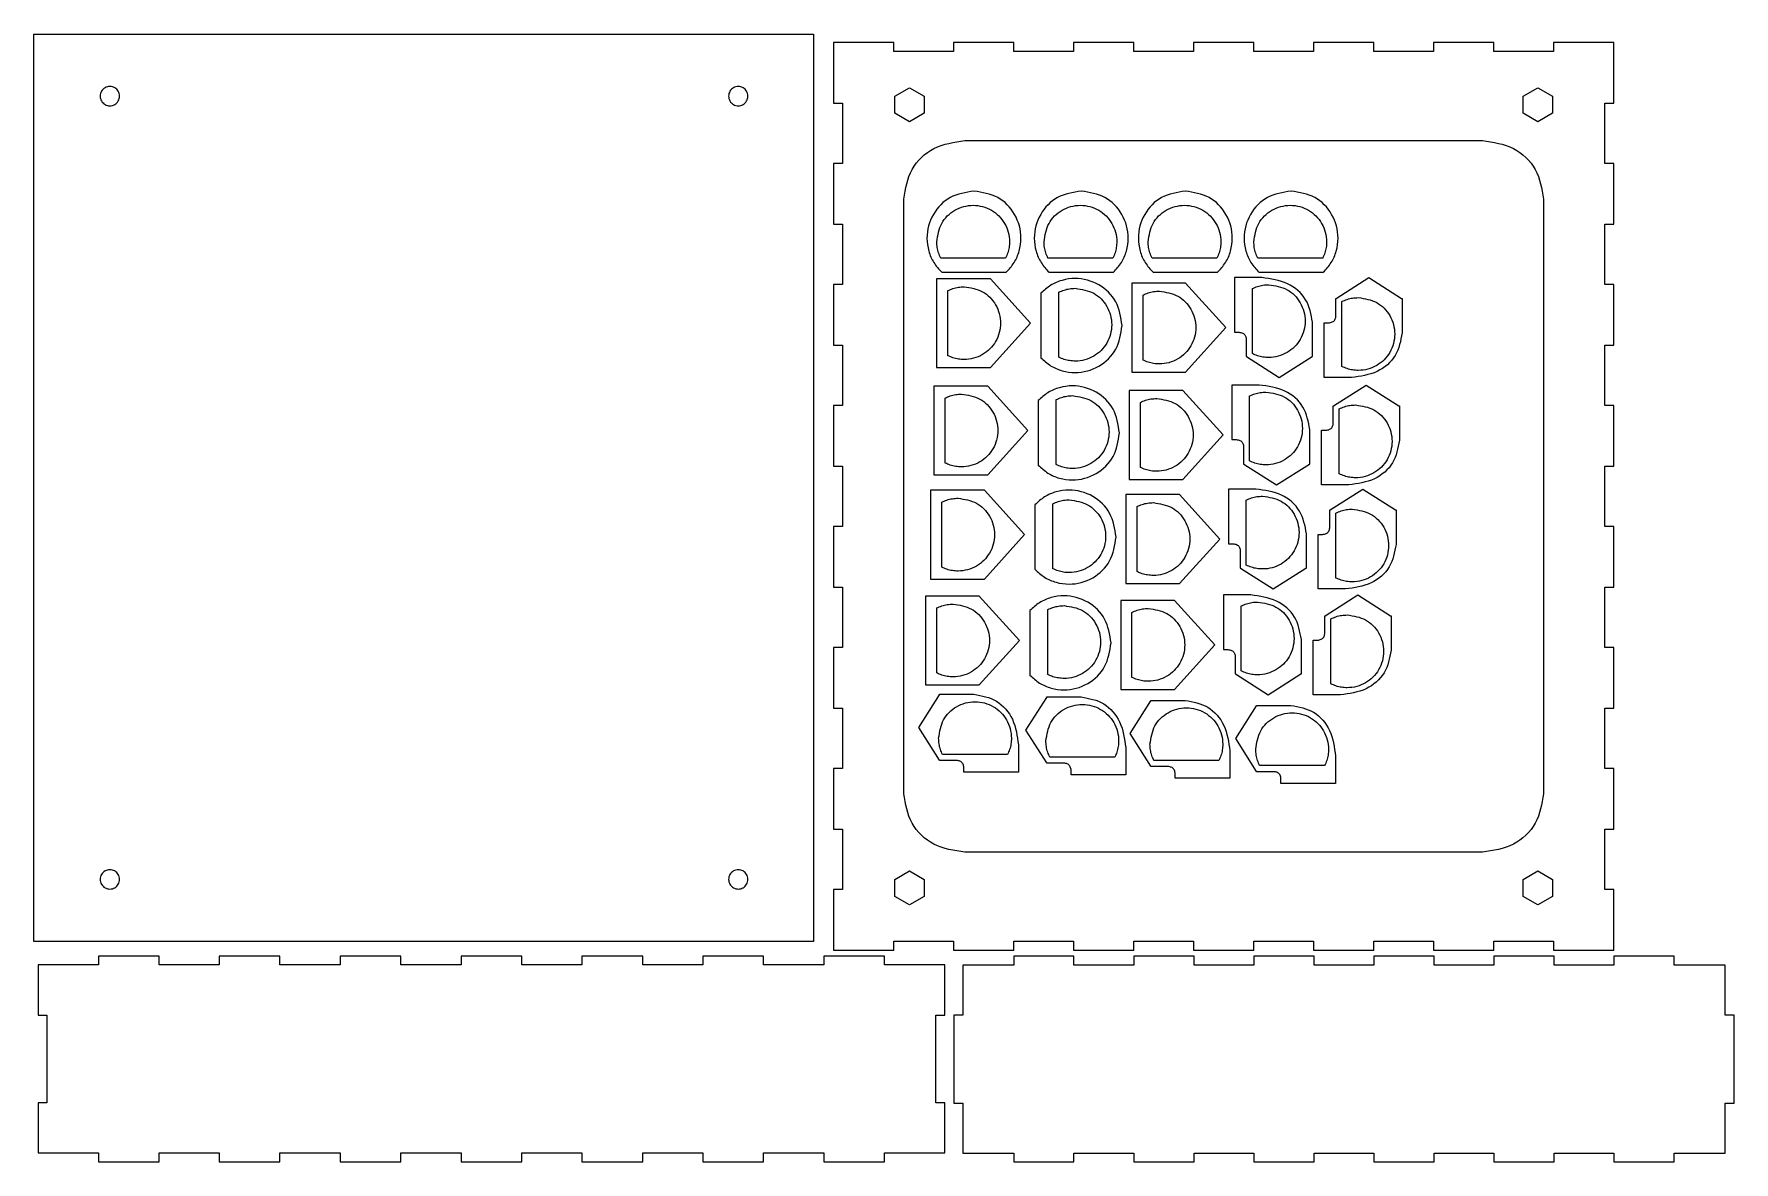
# Model space of a CAD drawing. Extents: x 5 to 582, y 7 to 390.
import ezdxf

# ---------------------------------------------------------------- set-up
doc = ezdxf.new("R2010")
doc.units = 0
doc.layers.get('0').update_dxf_attribs({"linetype": 'CONTINUOUS'})

msp = doc.modelspace()

# ---------------------------------------------------------------- linework, layer by layer
at = {"color": 7}
for p, q in [((4.785437, 389.787914), (269.604022, 389.787914)), ((4.785437, 81.786458), (4.785437, 389.787914)), ((269.604022, 389.787914), (269.604022, 81.786458)), ((276.377948, 386.865024), (276.377948, 366.280411)), ((296.812575, 386.865024), (276.377948, 386.865024)), ((276.377948, 386.865024), (276.377948, 386.865024)), ((296.812575, 383.857579), (296.812575, 386.865024)), ((317.106131, 383.857579), (296.812575, 383.857579)), ((337.576075, 386.865024), (317.106131, 386.865024)), ((317.106131, 386.865024), (317.106131, 383.857579)), ((337.576075, 383.857579), (337.576075, 386.865024)), ((357.869603, 383.857579), (337.576075, 383.857579)), ((378.348381, 386.865024), (357.869603, 386.865024)), ((357.869603, 386.865024), (357.869603, 383.857579)), ((378.348381, 383.857579), (378.348381, 386.865024)), ((398.641937, 383.857579), (378.348381, 383.857579)), ((419.120659, 386.865024), (398.641937, 386.865024)), ((398.641937, 386.865024), (398.641937, 383.857579)), ((419.120659, 383.857579), (419.120659, 386.865024)), ((439.414214, 383.857579), (419.120659, 383.857579)), ((459.884159, 386.865024), (439.414214, 386.865024)), ((439.414214, 386.865024), (439.414214, 383.857579)), ((459.884159, 383.857579), (459.884159, 386.865024)), ((480.177687, 383.857579), (459.884159, 383.857579)), ((500.656437, 386.865024), (480.177687, 386.865024)), ((480.177687, 386.865024), (480.177687, 383.857579)), ((500.656437, 383.857579), (500.656437, 386.865024)), ((520.949992, 383.857579), (500.656437, 383.857579)), ((541.375826, 386.865024), (520.949992, 386.865024)), ((520.949992, 386.865024), (520.949992, 383.857579)), ((541.375826, 366.280411), (541.375826, 386.865024)), ((297.158015, 368.660393), (302.146998, 371.540756)), ((302.146998, 371.540756), (307.135953, 368.660393)), ((510.620828, 368.662516), (515.609784, 371.542879)), ((515.609784, 371.542879), (520.598739, 368.662516)), ((33.835165, 368.702922), (33.835165, 368.702922)), ((247.297939, 368.705066), (247.297939, 368.705066)), ((276.377948, 366.280411), (279.376559, 366.280411)), ((279.376559, 366.280411), (279.376559, 345.836964)), ((297.158015, 362.899631), (297.158015, 368.660393)), ((307.135953, 368.660393), (307.135953, 362.899631)), ((510.620828, 362.901753), (510.620828, 368.662516)), ((520.598739, 368.662516), (520.598739, 362.901753)), ((538.377215, 345.836964), (538.377215, 366.280411)), ((538.377215, 366.280411), (541.375826, 366.280411)), ((302.146998, 360.019251), (297.158015, 362.899631)), ((307.135953, 362.899631), (302.146998, 360.019251)), ((515.609784, 360.021374), (510.620828, 362.901753)), ((520.598739, 362.901753), (515.609784, 360.021374)), ((320.951408, 353.615686), (496.802325, 353.615686)), ((320.951408, 353.615686), (320.951408, 353.615686)), ((279.376559, 345.836964), (276.377948, 345.836964)), ((276.377948, 345.836964), (276.377948, 325.217074)), ((541.375826, 345.836964), (538.377215, 345.836964)), ((541.375826, 325.217074), (541.375826, 345.836964)), ((324.077612, 336.474662), (324.077612, 336.474662)), ((360.515464, 336.474662), (360.515464, 336.474662)), ((395.866338, 336.474662), (395.866338, 336.474662)), ((431.787356, 336.474662), (431.787356, 336.474662)), ((300.225714, 131.947794), (300.225714, 333.780769)), ((517.536853, 333.780769), (517.536853, 131.947794)), ((276.377948, 325.217074), (279.376559, 325.217074)), ((279.376559, 325.217074), (279.376559, 304.773628)), ((538.377215, 304.773628), (538.377215, 325.217074)), ((538.377215, 325.217074), (541.375826, 325.217074)), ((311.381055, 306.748235), (311.381055, 276.559404)), ((329.648425, 306.748235), (311.381055, 306.748235)), ((311.381055, 306.748235), (311.381055, 306.748235)), ((313.123862, 308.905076), (335.031362, 308.905076)), ((343.303239, 291.649007), (329.648425, 306.748235)), ((349.561686, 308.905076), (371.469214, 308.905076)), ((384.912588, 308.905076), (406.820088, 308.905076)), ((412.598785, 307.096712), (412.598785, 288.56109)), ((421.894706, 307.096712), (412.598785, 307.096712)), ((412.598785, 307.096712), (412.598785, 307.096712)), ((420.833606, 308.905076), (442.741106, 308.905076)), ((447.115297, 300.037346), (458.229321, 307.096712)), ((458.229321, 307.096712), (469.343232, 300.037346)), ((279.376559, 304.773628), (276.377948, 304.773628)), ((276.377948, 304.773628), (276.377948, 284.153738)), ((346.825118, 301.789861), (346.825118, 279.882361)), ((377.70212, 305.253405), (377.70212, 275.064574)), ((395.96949, 305.253405), (377.70212, 305.253405)), ((377.70212, 305.253405), (377.70212, 305.253405)), ((409.624304, 290.154178), (395.96949, 305.253405)), ((541.375826, 304.773628), (538.377215, 304.773628)), ((541.375826, 284.153738), (541.375826, 304.773628)), ((446.996312, 293.912842), (446.996312, 300.037346)), ((446.996312, 300.037346), (447.115297, 300.037346)), ((469.343232, 300.037346), (469.505594, 300.037346)), ((469.505594, 300.037346), (469.505594, 288.36074)), ((329.648425, 276.559404), (343.303239, 291.649007)), ((374.39473, 290.836111), (374.39473, 290.836111)), ((395.96949, 275.064574), (409.624304, 290.154178)), ((439.068887, 280.280633), (439.068887, 291.957239)), ((443.035492, 273.221268), (443.035492, 291.756861)), ((443.035492, 291.756861), (444.539737, 291.756861)), ((276.377948, 284.153738), (279.376559, 284.153738)), ((279.376559, 284.153738), (279.376559, 263.710294)), ((412.598785, 288.56109), (414.10303, 288.56109)), ((416.559605, 286.40511), (416.559605, 280.280633)), ((538.377215, 263.710294), (538.377215, 284.153738)), ((538.377215, 284.153738), (541.375826, 284.153738)), ((416.559605, 280.280633), (416.67859, 280.280633)), ((416.67859, 280.280633), (427.792614, 273.221268)), ((427.792614, 273.221268), (438.906525, 280.280633)), ((438.906525, 280.280633), (439.068887, 280.280633)), ((311.381055, 276.559404), (329.648425, 276.559404)), ((377.70212, 275.064574), (395.96949, 275.064574)), ((452.331413, 273.221268), (443.035492, 273.221268)), ((443.035492, 273.221268), (443.035492, 273.221268)), ((310.466655, 270.310411), (310.466655, 240.121571)), ((328.734025, 270.310411), (310.466655, 270.310411)), ((310.466655, 270.310411), (310.466655, 270.310411)), ((342.388839, 255.211181), (328.734025, 270.310411)), ((376.78772, 268.815581), (376.78772, 238.626747)), ((395.05509, 268.815581), (376.78772, 268.815581)), ((376.78772, 268.815581), (376.78772, 268.815581)), ((408.709904, 253.716351), (395.05509, 268.815581)), ((411.684385, 270.658888), (411.684385, 252.123263)), ((420.980306, 270.658888), (411.684385, 270.658888)), ((411.684385, 270.658888), (411.684385, 270.658888)), ((446.200897, 263.599522), (457.314921, 270.658888)), ((457.314921, 270.658888), (468.428832, 263.599522)), ((279.376559, 263.710294), (276.377948, 263.710294)), ((276.377948, 263.710294), (276.377948, 243.081597)), ((345.91069, 265.352037), (345.91069, 243.444535)), ((446.081912, 257.475015), (446.081912, 263.599522)), ((446.081912, 263.599522), (446.200897, 263.599522)), ((468.428832, 263.599522), (468.591194, 263.599522)), ((468.591194, 263.599522), (468.591194, 251.922913)), ((541.375826, 263.710294), (538.377215, 263.710294)), ((541.375826, 243.081597), (541.375826, 263.710294)), ((328.734025, 240.121571), (342.388839, 255.211181)), ((373.480302, 254.398285), (373.480302, 254.398285)), ((438.154487, 243.842807), (438.154487, 255.519412)), ((442.121092, 236.783441), (442.121092, 255.319035)), ((442.121092, 255.319035), (443.625337, 255.319035)), ((395.05509, 238.626747), (408.709904, 253.716351)), ((411.684385, 252.123263), (413.18863, 252.123263)), ((415.645205, 249.967283), (415.645205, 243.842807)), ((276.377948, 243.081597), (279.376559, 243.081597)), ((279.376559, 243.081597), (279.376559, 222.638125)), ((415.645205, 243.842807), (415.76419, 243.842807)), ((415.76419, 243.842807), (426.878214, 236.783441)), ((426.878214, 236.783441), (437.992125, 243.842807)), ((437.992125, 243.842807), (438.154487, 243.842807)), ((538.377215, 222.638125), (538.377215, 243.081597)), ((538.377215, 243.081597), (541.375826, 243.081597)), ((310.466655, 240.121571), (328.734025, 240.121571)), ((376.78772, 238.626747), (395.05509, 238.626747)), ((451.417013, 236.783441), (442.121092, 236.783441)), ((442.121092, 236.783441), (442.121092, 236.783441)), ((309.32628, 234.959529), (309.32628, 204.770695)), ((327.59365, 234.959529), (309.32628, 234.959529)), ((309.32628, 234.959529), (309.32628, 234.959529)), ((341.248464, 219.860302), (327.59365, 234.959529)), ((375.647345, 233.464705), (375.647345, 203.275871)), ((393.914715, 233.464705), (375.647345, 233.464705)), ((375.647345, 233.464705), (375.647345, 233.464705)), ((407.569529, 218.365478), (393.914715, 233.464705)), ((410.54401, 235.308011), (410.54401, 216.77239)), ((419.83993, 235.308011), (410.54401, 235.308011)), ((410.54401, 235.308011), (410.54401, 235.308011)), ((445.060522, 228.248646), (456.174546, 235.308011)), ((456.174546, 235.308011), (467.288457, 228.248646)), ((344.770343, 230.001161), (344.770343, 208.093658)), ((444.941537, 222.124141), (444.941537, 228.248646)), ((444.941537, 228.248646), (445.060522, 228.248646)), ((467.288457, 228.248646), (467.450819, 228.248646)), ((467.450819, 228.248646), (467.450819, 216.57204)), ((279.376559, 222.638125), (276.377948, 222.638125)), ((276.377948, 222.638125), (276.377948, 202.018261)), ((327.59365, 204.770695), (341.248464, 219.860302)), ((437.014112, 208.49193), (437.014112, 220.168539)), ((440.980717, 201.432565), (440.980717, 219.968161)), ((440.980717, 219.968161), (442.484962, 219.968161)), ((541.375826, 222.638125), (538.377215, 222.638125)), ((541.375826, 202.018261), (541.375826, 222.638125)), ((372.339955, 219.047411), (372.339955, 219.047411)), ((393.914715, 203.275871), (407.569529, 218.365478)), ((410.54401, 216.77239), (412.048254, 216.77239)), ((414.50483, 214.616409), (414.50483, 208.49193)), ((414.50483, 208.49193), (414.623814, 208.49193)), ((414.623814, 208.49193), (425.737838, 201.432565)), ((425.737838, 201.432565), (436.85175, 208.49193)), ((436.85175, 208.49193), (437.014112, 208.49193)), ((309.32628, 204.770695), (327.59365, 204.770695)), ((375.647345, 203.275871), (393.914715, 203.275871)), ((276.377948, 202.018261), (279.376559, 202.018261)), ((279.376559, 202.018261), (279.376559, 181.574788)), ((307.615759, 199.038508), (307.615759, 168.849676)), ((325.883129, 199.038508), (307.615759, 199.038508)), ((307.615759, 199.038508), (307.615759, 199.038508)), ((339.537943, 183.93928), (325.883129, 199.038508)), ((373.936824, 197.543684), (373.936824, 167.354852)), ((392.204194, 197.543684), (373.936824, 197.543684)), ((373.936824, 197.543684), (373.936824, 197.543684)), ((405.859008, 182.444456), (392.204194, 197.543684)), ((408.833489, 199.38699), (408.833489, 180.851368)), ((418.12941, 199.38699), (408.833489, 199.38699)), ((408.833489, 199.38699), (408.833489, 199.38699)), ((450.276637, 201.432565), (440.980717, 201.432565)), ((440.980717, 201.432565), (440.980717, 201.432565)), ((443.350001, 192.327624), (454.464025, 199.38699)), ((454.464025, 199.38699), (465.577936, 192.327624)), ((538.377215, 181.574788), (538.377215, 202.018261)), ((538.377215, 202.018261), (541.375826, 202.018261)), ((343.059822, 194.08014), (343.059822, 172.17264)), ((443.231016, 186.20312), (443.231016, 192.327624)), ((443.231016, 192.327624), (443.350001, 192.327624)), ((465.577936, 192.327624), (465.740298, 192.327624)), ((465.740298, 192.327624), (465.740298, 180.651019)), ((279.376559, 181.574788), (276.377948, 181.574788)), ((276.377948, 181.574788), (276.377948, 160.946128)), ((325.883129, 168.849676), (339.537943, 183.93928)), ((370.629434, 183.12639), (370.629434, 183.12639)), ((392.204194, 167.354852), (405.859008, 182.444456)), ((408.833489, 180.851368), (410.337734, 180.851368)), ((435.303591, 172.570912), (435.303591, 184.247518)), ((439.270196, 165.511552), (439.270196, 184.04714)), ((439.270196, 184.04714), (440.774441, 184.04714)), ((541.375826, 181.574788), (538.377215, 181.574788)), ((541.375826, 160.946128), (541.375826, 181.574788)), ((412.794309, 178.695388), (412.794309, 172.570912)), ((307.615759, 168.849676), (325.883129, 168.849676)), ((412.794309, 172.570912), (412.913294, 172.570912)), ((412.913294, 172.570912), (424.027318, 165.511552)), ((424.027318, 165.511552), (435.141229, 172.570912)), ((435.141229, 172.570912), (435.303591, 172.570912)), ((305.300606, 154.403576), (312.359971, 165.517487)), ((312.359971, 165.517487), (312.359971, 165.679849)), ((312.359971, 165.679849), (324.036577, 165.679849)), ((341.73843, 153.489176), (348.797795, 164.603087)), ((348.797795, 164.603087), (348.797795, 164.765449)), ((348.797795, 164.765449), (360.474401, 164.765449)), ((373.936824, 167.354852), (392.204194, 167.354852)), ((377.089303, 152.348801), (384.148669, 163.462712)), ((384.148669, 163.462712), (384.148669, 163.625074)), ((384.148669, 163.625074), (395.825274, 163.625074)), ((413.010322, 150.63828), (420.069687, 161.752191)), ((420.069687, 161.752191), (420.069687, 161.914553)), ((420.069687, 161.914553), (431.746293, 161.914553)), ((448.566117, 165.511552), (439.270196, 165.511552)), ((439.270196, 165.511552), (439.270196, 165.511552)), ((276.377948, 160.946128), (279.376559, 160.946128)), ((279.376559, 160.946128), (279.376559, 140.502627)), ((538.377215, 140.502627), (538.377215, 160.946128)), ((538.377215, 160.946128), (541.375826, 160.946128)), ((312.359971, 143.289549), (305.300606, 154.403576)), ((348.797795, 142.375149), (341.73843, 153.489176)), ((384.148669, 141.234774), (377.089303, 152.348801)), ((420.069687, 139.524253), (413.010322, 150.63828)), ((339.17605, 148.505668), (339.17605, 139.209745)), ((375.613874, 147.591268), (375.613874, 138.295345)), ((410.964747, 146.450892), (410.964747, 137.154969)), ((446.885766, 144.740372), (446.885766, 135.444449)), ((279.376559, 140.502627), (276.377948, 140.502627)), ((276.377948, 140.502627), (276.377948, 119.882794)), ((312.359971, 143.170564), (312.359971, 143.289549)), ((318.484476, 143.170564), (312.359971, 143.170564)), ((320.640456, 139.209745), (320.640456, 140.713989)), ((339.17605, 139.209745), (320.640456, 139.209745)), ((339.17605, 139.209745), (339.17605, 139.209745)), ((348.797795, 142.256164), (348.797795, 142.375149)), ((354.9223, 142.256164), (348.797795, 142.256164)), ((357.07828, 138.295345), (357.07828, 139.799589)), ((384.148669, 141.115789), (384.148669, 141.234774)), ((390.273173, 141.115789), (384.148669, 141.115789)), ((392.429153, 137.154969), (392.429153, 138.659214)), ((420.069687, 139.405268), (420.069687, 139.524253)), ((426.194192, 139.405268), (420.069687, 139.405268)), ((541.375826, 140.502627), (538.377215, 140.502627)), ((541.375826, 119.882794), (541.375826, 140.502627)), ((375.613874, 138.295345), (357.07828, 138.295345)), ((375.613874, 138.295345), (375.613874, 138.295345)), ((410.964747, 137.154969), (392.429153, 137.154969)), ((410.964747, 137.154969), (410.964747, 137.154969)), ((428.350172, 135.444449), (428.350172, 136.948693)), ((446.885766, 135.444449), (428.350172, 135.444449)), ((446.885766, 135.444449), (446.885766, 135.444449)), ((276.377948, 119.882794), (279.376559, 119.882794)), ((279.376559, 119.882794), (279.376559, 99.439288)), ((538.377215, 99.439288), (538.377215, 119.882794)), ((538.377215, 119.882794), (541.375826, 119.882794)), ((496.802325, 112.112844), (320.951408, 112.112844)), ((297.154995, 102.826802), (302.14395, 105.707162)), ((302.14395, 105.707162), (307.132905, 102.826802)), ((510.620828, 102.826802), (515.609784, 105.707162)), ((515.609784, 105.707162), (520.598739, 102.826802)), ((33.832117, 102.869332), (33.832117, 102.869332)), ((247.297939, 102.869332), (247.297939, 102.869332)), ((279.376559, 99.439288), (276.377948, 99.439288)), ((276.377948, 99.439288), (276.377948, 78.863538)), ((297.154995, 97.066025), (297.154995, 102.826802)), ((307.132905, 102.826802), (307.132905, 97.066025)), ((510.620828, 97.066025), (510.620828, 102.826802)), ((520.598739, 102.826802), (520.598739, 97.066025)), ((541.375826, 99.439288), (538.377215, 99.439288)), ((541.375826, 78.863538), (541.375826, 99.439288)), ((302.14395, 94.185665), (297.154995, 97.066025)), ((307.132905, 97.066025), (302.14395, 94.185665)), ((515.609784, 94.185665), (510.620828, 97.066025)), ((520.598739, 97.066025), (515.609784, 94.185665)), ((269.604022, 81.786458), (4.785437, 81.786458)), ((296.812575, 78.863538), (296.812575, 81.86215)), ((296.812575, 81.86215), (317.106131, 81.86215)), ((317.106131, 81.86215), (317.106131, 78.863538)), ((337.576075, 78.863538), (337.576075, 81.86215)), ((337.576075, 81.86215), (357.869603, 81.86215)), ((357.869603, 81.86215), (357.869603, 78.863538)), ((378.348381, 78.863538), (378.348381, 81.86215)), ((378.348381, 81.86215), (398.641937, 81.86215)), ((398.641937, 81.86215), (398.641937, 78.863538)), ((419.120659, 78.863538), (419.120659, 81.86215)), ((419.120659, 81.86215), (439.414214, 81.86215)), ((439.414214, 81.86215), (439.414214, 78.863538)), ((459.884159, 78.863538), (459.884159, 81.86215)), ((459.884159, 81.86215), (480.177687, 81.86215)), ((480.177687, 81.86215), (480.177687, 78.863538)), ((500.656437, 78.863538), (500.656437, 81.86215)), ((500.656437, 81.86215), (520.949992, 81.86215)), ((520.949992, 81.86215), (520.949992, 78.863538)), ((47.274026, 76.822761), (26.645329, 76.822761)), ((26.645329, 76.822761), (26.645329, 73.815317)), ((47.274026, 73.815317), (47.274026, 76.822761)), ((88.337365, 76.822761), (67.717501, 76.822761)), ((67.717501, 76.822761), (67.717501, 73.815317)), ((88.337365, 73.815317), (88.337365, 76.822761)), ((129.409512, 76.822761), (108.780837, 76.822761)), ((108.780837, 76.822761), (108.780837, 73.815317)), ((129.409512, 73.815317), (129.409512, 76.822761)), ((170.472845, 76.822761), (149.852984, 76.822761)), ((149.852984, 76.822761), (149.852984, 73.815317)), ((170.472845, 73.815317), (170.472845, 76.822761)), ((211.536178, 76.822761), (190.916317, 76.822761)), ((190.916317, 76.822761), (190.916317, 73.815317)), ((211.536178, 73.815317), (211.536178, 76.822761)), ((252.608345, 76.822761), (231.979651, 76.822761)), ((231.979651, 76.822761), (231.979651, 73.815317)), ((252.608345, 73.815317), (252.608345, 76.822761)), ((293.671667, 76.822761), (273.051818, 76.822761)), ((273.051818, 76.822761), (273.051818, 73.815317)), ((276.377948, 78.863538), (296.812575, 78.863538)), ((293.671667, 73.815317), (293.671667, 76.822761)), ((317.106131, 78.863538), (337.576075, 78.863538)), ((358.046528, 76.741876), (337.576612, 76.741876)), ((337.576612, 76.741876), (337.576612, 73.734432)), ((357.869603, 78.863538), (378.348381, 78.863538)), ((358.046528, 73.734432), (358.046528, 76.741876)), ((398.818862, 76.741876), (378.348917, 76.741876)), ((378.348917, 76.741876), (378.348917, 73.734432)), ((398.641937, 78.863538), (419.120659, 78.863538)), ((398.818862, 73.734432), (398.818862, 76.741876)), ((439.59114, 76.741876), (419.11239, 76.741876)), ((419.11239, 76.741876), (419.11239, 73.734432)), ((439.414214, 78.863538), (459.884159, 78.863538)), ((439.59114, 73.734432), (439.59114, 76.741876)), ((480.354612, 76.741876), (459.884695, 76.741876)), ((459.884695, 76.741876), (459.884695, 73.734432)), ((480.177687, 78.863538), (500.656437, 78.863538)), ((480.354612, 73.734432), (480.354612, 76.741876)), ((521.126918, 76.741876), (500.648168, 76.741876)), ((500.648168, 76.741876), (500.648168, 73.734432)), ((520.949992, 78.863538), (541.375826, 78.863538)), ((521.126918, 73.734432), (521.126918, 76.741876)), ((561.899195, 76.741876), (541.420445, 76.741876)), ((541.420445, 76.741876), (541.420445, 73.734432)), ((561.899195, 73.734432), (561.899195, 76.741876)), ((26.645329, 73.815317), (6.157771, 73.815317)), ((6.157771, 73.815317), (6.157771, 56.77615)), ((67.717501, 73.815317), (47.274026, 73.815317)), ((108.780837, 73.815317), (88.337365, 73.815317)), ((149.852984, 73.815317), (129.409512, 73.815317)), ((190.916317, 73.815317), (170.472845, 73.815317)), ((231.979651, 73.815317), (211.536178, 73.815317)), ((273.051818, 73.815317), (252.608345, 73.815317)), ((314.159251, 73.815317), (293.671667, 73.815317)), ((314.159251, 56.77615), (314.159251, 73.815317)), ((337.576612, 73.734432), (320.237556, 73.734432)), ((320.237556, 73.734432), (320.237556, 56.78346)), ((378.348917, 73.734432), (358.046528, 73.734432)), ((419.11239, 73.734432), (398.818862, 73.734432)), ((459.884695, 73.734432), (439.59114, 73.734432)), ((500.648168, 73.734432), (480.354612, 73.734432)), ((541.420445, 73.734432), (521.126918, 73.734432)), ((579.238223, 73.734432), (561.899195, 73.734432)), ((579.238223, 56.78346), (579.238223, 73.734432)), ((6.157771, 56.77615), (9.156382, 56.77615)), ((9.156382, 56.77615), (9.156382, 47.868511)), ((311.16064, 47.868511), (311.16064, 56.77615)), ((311.16064, 56.77615), (314.159251, 56.77615)), ((320.237556, 56.78346), (317.238944, 56.78346)), ((317.238944, 56.78346), (317.238944, 46.791015)), ((582.236834, 56.78346), (579.238223, 56.78346)), ((582.236834, 46.791015), (582.236834, 56.78346)), ((582.236834, 56.78346), (582.236834, 56.78346)), ((9.156382, 47.868511), (9.156382, 36.967678)), ((311.16064, 36.967678), (311.16064, 47.868511)), ((317.238944, 46.791015), (317.238944, 36.886765)), ((582.236834, 36.886765), (582.236834, 46.791015)), ((9.156382, 36.967678), (9.156382, 35.971066)), ((9.156382, 35.971066), (9.156382, 27.063428)), ((311.16064, 35.971066), (311.16064, 36.967678)), ((311.16064, 27.063428), (311.16064, 35.971066)), ((317.238944, 36.886765), (317.238944, 26.894348)), ((582.236834, 26.894348), (582.236834, 36.886765)), ((9.156382, 27.063428), (6.157771, 27.063428)), ((6.157771, 27.063428), (6.157771, 10.024261)), ((314.159251, 27.063428), (311.16064, 27.063428)), ((314.159251, 10.024261), (314.159251, 27.063428)), ((317.238944, 26.894348), (320.237556, 26.894348)), ((320.237556, 26.894348), (320.237556, 9.943348)), ((579.238223, 9.943348), (579.238223, 26.894348)), ((579.238223, 26.894348), (582.236834, 26.894348)), ((6.157771, 10.024261), (26.645329, 10.024261)), ((6.157771, 10.024261), (6.157771, 10.024261)), ((26.645329, 10.024261), (26.645329, 7.016844)), ((26.645329, 7.016844), (47.274026, 7.016844)), ((47.274026, 7.016844), (47.274026, 10.024261)), ((47.274026, 10.024261), (67.717501, 10.024261)), ((67.717501, 10.024261), (67.717501, 7.016844)), ((67.717501, 7.016844), (88.337365, 7.016844)), ((88.337365, 7.016844), (88.337365, 10.024261)), ((88.337365, 10.024261), (108.780837, 10.024261)), ((108.780837, 10.024261), (108.780837, 7.016844)), ((108.780837, 7.016844), (129.409512, 7.016844)), ((129.409512, 7.016844), (129.409512, 10.024261)), ((129.409512, 10.024261), (149.852984, 10.024261)), ((149.852984, 10.024261), (149.852984, 7.016844)), ((149.852984, 7.016844), (170.472845, 7.016844)), ((170.472845, 7.016844), (170.472845, 10.024261)), ((170.472845, 10.024261), (190.916317, 10.024261)), ((190.916317, 10.024261), (190.916317, 7.016844)), ((190.916317, 7.016844), (211.536178, 7.016844)), ((211.536178, 7.016844), (211.536178, 10.024261)), ((211.536178, 10.024261), (231.979651, 10.024261)), ((231.979651, 10.024261), (231.979651, 7.016844)), ((231.979651, 7.016844), (252.608345, 7.016844)), ((252.608345, 7.016844), (252.608345, 10.024261)), ((252.608345, 10.024261), (273.051818, 10.024261)), ((273.051818, 10.024261), (273.051818, 7.016844)), ((273.051818, 7.016844), (293.671667, 7.016844)), ((293.671667, 7.016844), (293.671667, 10.024261)), ((293.671667, 10.024261), (314.159251, 10.024261)), ((320.237556, 9.943348), (337.576612, 9.943348)), ((337.576612, 9.943348), (337.576612, 6.935931)), ((337.576612, 6.935931), (358.046528, 6.935931)), ((358.046528, 6.935931), (358.046528, 9.943348)), ((358.046528, 9.943348), (378.348917, 9.943348)), ((378.348917, 9.943348), (378.348917, 6.935931)), ((378.348917, 6.935931), (398.818862, 6.935931)), ((398.818862, 6.935931), (398.818862, 9.943348)), ((398.818862, 9.943348), (419.11239, 9.943348)), ((419.11239, 9.943348), (419.11239, 6.935931)), ((419.11239, 6.935931), (439.59114, 6.935931)), ((439.59114, 6.935931), (439.59114, 9.943348)), ((439.59114, 9.943348), (459.884695, 9.943348)), ((459.884695, 9.943348), (459.884695, 6.935931)), ((459.884695, 6.935931), (480.354612, 6.935931)), ((480.354612, 6.935931), (480.354612, 9.943348)), ((480.354612, 9.943348), (500.648168, 9.943348)), ((500.648168, 9.943348), (500.648168, 6.935931)), ((500.648168, 6.935931), (521.126918, 6.935931)), ((521.126918, 6.935931), (521.126918, 9.943348)), ((521.126918, 9.943348), (541.420445, 9.943348)), ((541.420445, 9.943348), (541.420445, 6.935931)), ((541.420445, 6.935931), (561.899195, 6.935931)), ((561.899195, 6.935931), (561.899195, 9.943348)), ((561.899195, 9.943348), (579.238223, 9.943348))]:
    msp.add_line(p, q, dxfattribs=at)
at = {"color": 1}
for p, q in [((311.436597, 319.282912), (311.436597, 319.282912)), ((347.874421, 319.282912), (347.874421, 319.282912)), ((383.225322, 319.282912), (383.225322, 319.282912)), ((419.146341, 319.282912), (419.146341, 319.282912)), ((334.828614, 313.729992), (312.762561, 313.729992)), ((371.266466, 313.729992), (349.200385, 313.729992)), ((406.617339, 313.729992), (384.551287, 313.729992)), ((442.538358, 313.729992), (420.472306, 313.729992)), ((315.184536, 280.615276), (315.184536, 302.6813)), ((320.737456, 304.007264), (320.737456, 304.007264)), ((352.940253, 280.08511), (352.940253, 302.151162)), ((358.493173, 303.477127), (358.493173, 303.477127)), ((381.505601, 279.120446), (381.505601, 301.18647)), ((387.058521, 302.512435), (387.058521, 302.512435)), ((418.628463, 281.310434), (418.628463, 303.376458)), ((424.181383, 304.702423), (424.181383, 304.702423)), ((454.61809, 300.322447), (454.61809, 300.322447)), ((449.06517, 276.93043), (449.06517, 298.996482)), ((314.270136, 244.177443), (314.270136, 266.243476)), ((319.823056, 267.56944), (319.823056, 267.56944)), ((352.025825, 243.647283), (352.025825, 265.713338)), ((357.578745, 267.039303), (357.578745, 267.039303)), ((386.144121, 266.074611), (386.144121, 266.074611)), ((417.714063, 244.872607), (417.714063, 266.938634)), ((423.266983, 268.264599), (423.266983, 268.264599)), ((380.591201, 242.682619), (380.591201, 264.748646)), ((448.15077, 240.492603), (448.15077, 262.558658)), ((453.70369, 263.884623), (453.70369, 263.884623)), ((318.68268, 232.218559), (318.68268, 232.218559)), ((356.438398, 231.688427), (356.438398, 231.688427)), ((416.573688, 209.521731), (416.573688, 231.587758)), ((422.126608, 232.913723), (422.126608, 232.913723)), ((313.129761, 208.826567), (313.129761, 230.892594)), ((350.885478, 208.296407), (350.885478, 230.362462)), ((379.450826, 207.331743), (379.450826, 229.39777)), ((385.003746, 230.723735), (385.003746, 230.723735)), ((447.010395, 205.141727), (447.010395, 227.207782)), ((452.563315, 228.533747), (452.563315, 228.533747)), ((420.416087, 196.992701), (420.416087, 196.992701)), ((311.41924, 172.905548), (311.41924, 194.971573)), ((316.97216, 196.297537), (316.97216, 196.297537)), ((349.174957, 172.375388), (349.174957, 194.441441)), ((354.727877, 195.767405), (354.727877, 195.767405)), ((377.740305, 171.410724), (377.740305, 193.476749)), ((383.293225, 194.802713), (383.293225, 194.802713)), ((414.863167, 173.600712), (414.863167, 195.666737)), ((445.299874, 169.220708), (445.299874, 191.286761)), ((450.852794, 192.612725), (450.852794, 192.612725)), ((312.07487, 150.792345), (312.07487, 150.792345)), ((335.466888, 145.239425), (313.400835, 145.239425)), ((348.512694, 149.877945), (348.512694, 149.877945)), ((383.863568, 148.73757), (383.863568, 148.73757)), ((419.784586, 147.027049), (419.784586, 147.027049)), ((371.904712, 144.325022), (349.838659, 144.325022)), ((407.255585, 143.184647), (385.189532, 143.184647)), ((443.176604, 141.474126), (421.110551, 141.474126))]:
    msp.add_line(p, q, dxfattribs=at)
at = {"color": 7}
for points, knots in [([(33.835165, 368.702922), (33.813295, 368.415836), (33.769737, 367.844041), (33.425513, 367.043839), (32.90181, 366.356342), (32.21339, 365.829199), (31.413434, 365.497744), (30.554487, 365.384357), (29.695625, 365.497745), (28.895418, 365.829199), (28.207922, 366.356342), (27.680779, 367.043839), (27.349325, 367.844041), (27.235938, 368.702922), (27.349325, 369.561802), (27.680779, 370.362004), (28.207922, 371.049502), (28.895418, 371.576645), (29.695624, 371.9081), (30.554487, 372.021487), (31.413434, 371.9081), (32.21339, 371.576645), (32.90181, 371.049502), (33.425513, 370.362004), (33.769737, 369.561802), (33.813296, 368.990007), (33.835165, 368.702922)], [0, 0, 0, 0, 0.858796, 1.710484, 2.56928, 3.428075, 4.279764, 5.138559, 5.997355, 6.849043, 7.707838, 8.566634, 9.418322, 10.277118, 11.135913, 11.987602, 12.846397, 13.705193, 14.556882, 15.415677, 16.274473, 17.126162, 17.984958, 18.843753, 19.695442, 20.554238, 20.554238, 20.554238, 20.554238]), ([(247.297939, 368.705066), (247.276069, 368.417981), (247.232511, 367.846186), (246.888287, 367.045984), (246.364584, 366.358487), (245.676164, 365.831344), (244.876208, 365.499889), (244.017261, 365.386502), (243.158398, 365.499889), (242.358192, 365.831344), (241.670696, 366.358487), (241.143552, 367.045984), (240.812098, 367.846186), (240.698711, 368.705066), (240.812098, 369.563947), (241.143552, 370.364149), (241.670695, 371.051647), (242.358191, 371.57879), (243.158398, 371.910245), (244.017261, 372.023632), (244.876208, 371.910245), (245.676164, 371.57879), (246.364584, 371.051647), (246.888287, 370.364149), (247.232512, 369.563947), (247.27607, 368.992152), (247.297939, 368.705066)], [0, 0, 0, 0, 0.858796, 1.710484, 2.56928, 3.428075, 4.279764, 5.138559, 5.997355, 6.849044, 7.707839, 8.566635, 9.418323, 10.277119, 11.135914, 11.987603, 12.846399, 13.705195, 14.556884, 15.415679, 16.274475, 17.126164, 17.98496, 18.843756, 19.695444, 20.55424, 20.55424, 20.55424, 20.55424]), ([(300.225714, 333.780769), (300.801904, 337.274861), (301.946813, 344.217743), (310.259518, 352.047528), (317.327185, 353.084128), (320.951408, 353.615686)], [0, 0, 0, 0, 10.415423, 20.695806, 31.515907, 31.515907, 31.515907, 31.515907]), ([(496.802325, 353.615686), (500.427146, 353.083995), (507.496296, 352.047088), (515.813392, 344.21905), (516.959918, 337.275023), (517.536853, 333.780769)], [0, 0, 0, 0, 10.822331, 21.105783, 31.521825, 31.521825, 31.521825, 31.521825]), ([(324.077612, 336.474662), (321.263524, 336.035428), (315.719037, 335.170022), (309.61295, 328.823627), (307.713719, 321.810826), (308.530167, 316.118445), (310.247696, 312.069061), (312.169385, 309.955068), (313.123862, 308.905076)], [0, 0, 0, 0, 8.346866, 16.445499, 24.792379, 29.230814, 33.519426, 37.751576, 37.751576, 37.751576, 37.751576]), ([(335.031362, 308.905076), (335.986294, 309.954993), (337.908699, 312.068616), (339.625549, 316.118571), (340.441242, 321.810846), (338.54235, 328.82363), (332.436158, 335.170017), (326.891689, 336.035426), (324.077612, 336.474662)], [0, 0, 0, 0, 4.232807, 8.521209, 12.959572, 21.306454, 29.405091, 37.751945, 37.751945, 37.751945, 37.751945]), ([(360.515464, 336.474662), (357.701369, 336.035429), (352.156873, 335.170026), (346.050774, 328.823629), (344.151543, 321.810826), (344.967991, 316.118445), (346.68552, 312.069061), (348.607209, 309.955068), (349.561686, 308.905076)], [0, 0, 0, 0, 8.346885, 16.445523, 24.792404, 29.230839, 33.51945, 37.751601, 37.751601, 37.751601, 37.751601]), ([(371.469214, 308.905076), (372.424146, 309.954993), (374.346551, 312.068616), (376.063401, 316.118571), (376.879094, 321.810846), (374.980202, 328.82363), (368.87401, 335.170017), (363.329541, 336.035426), (360.515464, 336.474662)], [0, 0, 0, 0, 4.232807, 8.521209, 12.959572, 21.306454, 29.405091, 37.751945, 37.751945, 37.751945, 37.751945]), ([(395.866338, 336.474662), (393.052249, 336.035428), (387.507762, 335.170022), (381.401675, 328.823627), (379.502444, 321.810826), (380.318893, 316.118445), (382.036421, 312.069061), (383.95811, 309.955068), (384.912588, 308.905076)], [0, 0, 0, 0, 8.346866, 16.445499, 24.792379, 29.230814, 33.519426, 37.751576, 37.751576, 37.751576, 37.751576]), ([(406.820088, 308.905076), (407.775019, 309.954993), (409.697425, 312.068616), (411.414275, 316.118571), (412.229968, 321.810846), (410.331076, 328.82363), (404.224883, 335.170017), (398.680414, 336.035426), (395.866338, 336.474662)], [0, 0, 0, 0, 4.232807, 8.521209, 12.959572, 21.306454, 29.405091, 37.751945, 37.751945, 37.751945, 37.751945]), ([(431.787356, 336.474662), (428.973268, 336.035428), (423.428781, 335.170022), (417.322694, 328.823627), (415.423463, 321.810826), (416.239912, 316.118445), (417.95744, 312.069061), (419.879129, 309.955068), (420.833606, 308.905076)], [0, 0, 0, 0, 8.346866, 16.445499, 24.792379, 29.230814, 33.519426, 37.751576, 37.751576, 37.751576, 37.751576]), ([(442.741106, 308.905076), (443.696038, 309.954993), (445.618443, 312.068616), (447.335293, 316.118571), (448.150986, 321.810846), (446.252094, 328.82363), (440.145902, 335.170017), (434.601433, 336.035426), (431.787356, 336.474662)], [0, 0, 0, 0, 4.232807, 8.521209, 12.959572, 21.306454, 29.405091, 37.751945, 37.751945, 37.751945, 37.751945]), ([(374.39473, 290.836111), (373.955496, 293.6502), (373.09009, 299.194689), (366.743682, 305.300778), (359.730872, 307.200005), (354.038485, 306.383557), (349.989102, 304.666028), (347.87511, 302.744339), (346.825118, 301.789861)], [0, 0, 0, 0, 8.346866, 16.445505, 24.792404, 29.230839, 33.51945, 37.751599, 37.751599, 37.751599, 37.751599]), ([(439.068887, 291.957239), (438.573369, 294.643108), (437.569869, 300.082395), (430.601047, 305.94778), (424.876973, 306.703157), (421.894706, 307.096712)], [0, 0, 0, 0, 8.002718, 16.206705, 25.130199, 25.130199, 25.130199, 25.130199]), ([(346.825118, 279.882361), (347.875034, 278.92743), (349.988657, 277.005024), (354.038611, 275.288174), (359.730892, 274.472482), (366.743685, 276.37137), (373.090085, 282.477563), (373.955494, 288.022034), (374.39473, 290.836111)], [0, 0, 0, 0, 4.232805, 8.521206, 12.95957, 21.30647, 29.405113, 37.751967, 37.751967, 37.751967, 37.751967]), ([(444.539737, 291.756861), (444.965837, 291.812608), (445.78322, 291.919547), (446.781527, 292.753174), (446.925321, 293.52955), (446.996312, 293.912842)], [0, 0, 0, 0, 1.275164, 2.44613, 3.587926, 3.587926, 3.587926, 3.587926]), ([(414.10303, 288.56109), (414.52913, 288.505345), (415.346511, 288.398411), (416.344825, 287.564787), (416.488616, 286.788406), (416.559605, 286.40511)], [0, 0, 0, 0, 1.275163, 2.446124, 3.587933, 3.587933, 3.587933, 3.587933]), ([(469.505594, 288.36074), (469.010076, 285.674872), (468.006576, 280.235585), (461.037754, 274.3702), (455.31368, 273.614823), (452.331413, 273.221268)], [0, 0, 0, 0, 8.002718, 16.206705, 25.130199, 25.130199, 25.130199, 25.130199]), ([(373.480302, 254.398285), (373.041068, 257.212374), (372.175662, 262.756864), (365.829254, 268.862954), (358.816444, 270.762181), (353.124056, 269.945733), (349.074674, 268.228204), (346.960682, 266.306515), (345.91069, 265.352037)], [0, 0, 0, 0, 8.346868, 16.445507, 24.792406, 29.230841, 33.519452, 37.751601, 37.751601, 37.751601, 37.751601]), ([(438.154487, 255.519412), (437.658969, 258.205282), (436.655469, 263.64457), (429.686647, 269.509956), (423.962573, 270.265333), (420.980306, 270.658888)], [0, 0, 0, 0, 8.00272, 16.206707, 25.130201, 25.130201, 25.130201, 25.130201]), ([(345.91069, 243.444535), (346.960606, 242.489603), (349.074228, 240.567198), (353.124183, 238.850348), (358.816464, 238.034655), (365.829256, 239.933543), (372.175656, 246.039736), (373.041066, 251.584208), (373.480302, 254.398285)], [0, 0, 0, 0, 4.232805, 8.521206, 12.95957, 21.30647, 29.405113, 37.751967, 37.751967, 37.751967, 37.751967]), ([(443.625337, 255.319035), (444.051437, 255.374782), (444.86882, 255.48172), (445.867127, 256.315347), (446.010921, 257.091723), (446.081912, 257.475015)], [0, 0, 0, 0, 1.275164, 2.44613, 3.587926, 3.587926, 3.587926, 3.587926]), ([(413.18863, 252.123263), (413.61473, 252.067518), (414.432111, 251.960584), (415.430425, 251.12696), (415.574216, 250.35058), (415.645205, 249.967283)], [0, 0, 0, 0, 1.275163, 2.446124, 3.587933, 3.587933, 3.587933, 3.587933]), ([(468.591194, 251.922913), (468.095676, 249.237045), (467.092176, 243.797758), (460.123354, 237.932373), (454.39928, 237.176996), (451.417013, 236.783441)], [0, 0, 0, 0, 8.002718, 16.206705, 25.130199, 25.130199, 25.130199, 25.130199]), ([(372.339955, 219.047411), (371.90072, 221.8615), (371.035314, 227.405989), (364.688906, 233.512077), (357.676097, 235.411304), (351.983709, 234.594856), (347.934326, 232.877328), (345.820335, 230.955639), (344.770343, 230.001161)], [0, 0, 0, 0, 8.346866, 16.445505, 24.792404, 29.230839, 33.51945, 37.751599, 37.751599, 37.751599, 37.751599]), ([(437.014112, 220.168539), (436.518593, 222.854408), (435.515094, 228.293695), (428.546271, 234.15908), (422.822198, 234.914457), (419.83993, 235.308011)], [0, 0, 0, 0, 8.002718, 16.206705, 25.130199, 25.130199, 25.130199, 25.130199]), ([(442.484962, 219.968161), (442.911062, 220.023908), (443.728444, 220.130847), (444.726751, 220.964474), (444.870546, 221.74085), (444.941537, 222.124141)], [0, 0, 0, 0, 1.275164, 2.44613, 3.587926, 3.587926, 3.587926, 3.587926]), ([(344.770343, 208.093658), (345.820259, 207.138727), (347.933881, 205.216321), (351.983836, 203.499471), (357.676117, 202.683779), (364.68891, 204.582667), (371.03531, 210.688862), (371.900719, 216.233334), (372.339955, 219.047411)], [0, 0, 0, 0, 4.232805, 8.521206, 12.95957, 21.30647, 29.405113, 37.75197, 37.75197, 37.75197, 37.75197]), ([(412.048254, 216.77239), (412.474355, 216.716645), (413.291736, 216.60971), (414.290049, 215.776086), (414.43384, 214.999706), (414.50483, 214.616409)], [0, 0, 0, 0, 1.275163, 2.446124, 3.587933, 3.587933, 3.587933, 3.587933]), ([(467.450819, 216.57204), (466.955301, 213.886171), (465.951801, 208.446883), (458.982979, 202.581497), (453.258905, 201.82612), (450.276637, 201.432565)], [0, 0, 0, 0, 8.00272, 16.206707, 25.130201, 25.130201, 25.130201, 25.130201]), ([(370.629434, 183.12639), (370.1902, 185.940479), (369.324794, 191.484968), (362.978386, 197.591056), (355.965576, 199.490283), (350.273189, 198.673835), (346.223806, 196.956307), (344.109814, 195.034617), (343.059822, 194.08014)], [0, 0, 0, 0, 8.346866, 16.445505, 24.792404, 29.230839, 33.51945, 37.751599, 37.751599, 37.751599, 37.751599]), ([(435.303591, 184.247518), (434.808073, 186.933386), (433.804573, 192.372673), (426.835751, 198.238058), (421.111677, 198.993435), (418.12941, 199.38699)], [0, 0, 0, 0, 8.002718, 16.206705, 25.130199, 25.130199, 25.130199, 25.130199]), ([(440.774441, 184.04714), (441.200541, 184.102887), (442.017924, 184.209826), (443.016231, 185.043452), (443.160025, 185.819828), (443.231016, 186.20312)], [0, 0, 0, 0, 1.275164, 2.44613, 3.587926, 3.587926, 3.587926, 3.587926]), ([(343.059822, 172.17264), (344.109738, 171.217708), (346.223361, 169.295303), (350.273315, 167.578453), (355.965596, 166.76276), (362.978389, 168.661648), (369.324789, 174.767842), (370.190198, 180.312313), (370.629434, 183.12639)], [0, 0, 0, 0, 4.232805, 8.521206, 12.95957, 21.30647, 29.405113, 37.751967, 37.751967, 37.751967, 37.751967]), ([(410.337734, 180.851368), (410.763834, 180.795623), (411.581215, 180.688689), (412.579529, 179.855065), (412.72332, 179.078685), (412.794309, 178.695388)], [0, 0, 0, 0, 1.275163, 2.446124, 3.587933, 3.587933, 3.587933, 3.587933]), ([(465.740298, 180.651019), (465.24478, 177.96515), (464.24128, 172.525864), (457.272457, 166.660482), (451.548384, 165.905106), (448.566117, 165.511552)], [0, 0, 0, 0, 8.002717, 16.206702, 25.130195, 25.130195, 25.130195, 25.130195]), ([(324.036577, 165.679849), (326.722446, 165.184331), (332.161733, 164.180831), (338.027118, 157.212009), (338.782495, 151.487935), (339.17605, 148.505668)], [0, 0, 0, 0, 8.002718, 16.206705, 25.130199, 25.130199, 25.130199, 25.130199]), ([(360.474401, 164.765449), (363.16027, 164.269931), (368.599557, 163.266431), (374.464942, 156.297609), (375.220319, 150.573535), (375.613874, 147.591268)], [0, 0, 0, 0, 8.002718, 16.206705, 25.130199, 25.130199, 25.130199, 25.130199]), ([(395.825274, 163.625074), (398.511143, 163.129555), (403.95043, 162.126056), (409.815815, 155.157233), (410.571192, 149.43316), (410.964747, 146.450892)], [0, 0, 0, 0, 8.002718, 16.206705, 25.130199, 25.130199, 25.130199, 25.130199]), ([(431.746293, 161.914553), (434.432162, 161.419035), (439.871449, 160.415535), (445.736834, 153.446713), (446.492211, 147.722639), (446.885766, 144.740372)], [0, 0, 0, 0, 8.002718, 16.206705, 25.130199, 25.130199, 25.130199, 25.130199]), ([(320.640456, 140.713989), (320.584709, 141.14009), (320.47777, 141.957472), (319.644143, 142.955779), (318.867768, 143.099574), (318.484476, 143.170564)], [0, 0, 0, 0, 1.275164, 2.44613, 3.587926, 3.587926, 3.587926, 3.587926]), ([(357.07828, 139.799589), (357.022533, 140.22569), (356.915594, 141.043072), (356.081967, 142.041379), (355.305592, 142.185174), (354.9223, 142.256164)], [0, 0, 0, 0, 1.275164, 2.44613, 3.587926, 3.587926, 3.587926, 3.587926]), ([(392.429153, 138.659214), (392.373406, 139.085314), (392.266467, 139.902697), (391.432841, 140.901003), (390.656465, 141.044798), (390.273173, 141.115789)], [0, 0, 0, 0, 1.275164, 2.44613, 3.587926, 3.587926, 3.587926, 3.587926]), ([(428.350172, 136.948693), (428.294425, 137.374794), (428.187486, 138.192176), (427.353859, 139.190483), (426.577484, 139.334278), (426.194192, 139.405268)], [0, 0, 0, 0, 1.275164, 2.44613, 3.587926, 3.587926, 3.587926, 3.587926]), ([(320.951408, 112.112844), (317.327184, 112.644404), (310.259512, 113.68101), (301.946815, 121.510813), (300.801904, 128.4537), (300.225714, 131.947794)], [0, 0, 0, 0, 10.820104, 21.100498, 31.515929, 31.515929, 31.515929, 31.515929]), ([(517.536853, 131.947794), (516.959918, 128.453538), (515.81339, 121.509506), (507.496301, 113.68145), (500.427147, 112.644538), (496.802325, 112.112844)], [0, 0, 0, 0, 10.41605, 20.699513, 31.521847, 31.521847, 31.521847, 31.521847]), ([(33.832117, 102.869332), (33.810247, 102.582247), (33.766689, 102.010452), (33.422465, 101.21025), (32.898762, 100.522753), (32.210342, 99.99561), (31.410386, 99.664155), (30.551439, 99.550768), (29.692577, 99.664156), (28.89237, 99.99561), (28.204874, 100.522753), (27.677731, 101.21025), (27.346277, 102.010452), (27.23289, 102.869332), (27.346277, 103.728213), (27.677731, 104.528414), (28.204874, 105.215912), (28.89237, 105.743055), (29.692577, 106.074509), (30.551439, 106.187897), (31.410386, 106.07451), (32.210342, 105.743055), (32.898762, 105.215912), (33.422465, 104.528415), (33.766689, 103.728213), (33.810247, 103.156418), (33.832117, 102.869332)], [0, 0, 0, 0, 0.858796, 1.710484, 2.56928, 3.428075, 4.279764, 5.138559, 5.997355, 6.849043, 7.707838, 8.566634, 9.418322, 10.277118, 11.135913, 11.987601, 12.846397, 13.705192, 14.556881, 15.415676, 16.274471, 17.12616, 17.984956, 18.843751, 19.69544, 20.554235, 20.554235, 20.554235, 20.554235]), ([(247.297939, 102.869332), (247.276069, 102.582247), (247.232511, 102.010452), (246.888287, 101.21025), (246.364584, 100.522753), (245.676164, 99.99561), (244.876208, 99.664155), (244.017261, 99.550768), (243.158398, 99.664155), (242.358192, 99.99561), (241.670696, 100.522753), (241.143552, 101.21025), (240.812098, 102.010452), (240.698711, 102.869332), (240.812098, 103.728213), (241.143552, 104.528415), (241.670696, 105.215912), (242.358192, 105.743055), (243.158398, 106.07451), (244.017261, 106.187897), (244.876208, 106.07451), (245.676164, 105.743055), (246.364584, 105.215912), (246.888287, 104.528415), (247.232511, 103.728213), (247.276069, 103.156418), (247.297939, 102.869332)], [0, 0, 0, 0, 0.858796, 1.710484, 2.56928, 3.428075, 4.279764, 5.138559, 5.997355, 6.849044, 7.707839, 8.566635, 9.418323, 10.277119, 11.135914, 11.987603, 12.846398, 13.705194, 14.556883, 15.415678, 16.274474, 17.126162, 17.984958, 18.843753, 19.695442, 20.554237, 20.554237, 20.554237, 20.554237])]:
    msp.add_open_spline(points, degree=3, knots=knots, dxfattribs=at)
at = {"color": 1}
for points, knots in [([(311.436597, 319.282912), (311.776087, 321.462684), (312.444875, 325.756785), (317.361865, 330.486107), (323.778808, 332.240697), (330.262582, 330.484008), (334.982911, 325.765001), (336.319835, 320.778448), (336.038939, 317.337571), (335.605045, 315.456928), (335.085978, 314.302422), (334.828614, 313.729992)], [0, 0, 0, 0, 6.465319, 12.736527, 19.195802, 25.655078, 31.926286, 38.391605, 40.354349, 42.265321, 44.14462, 44.14462, 44.14462, 44.14462]), ([(347.874421, 319.282912), (348.213911, 321.462685), (348.882699, 325.756788), (353.799702, 330.48611), (360.216654, 332.240696), (366.700434, 330.484009), (371.420764, 325.765001), (372.757687, 320.778448), (372.476791, 317.337571), (372.042897, 315.456928), (371.523831, 314.302422), (371.266466, 313.729992)], [0, 0, 0, 0, 6.465319, 12.736533, 19.195827, 25.655102, 31.926311, 38.39163, 40.354374, 42.265345, 44.144645, 44.144645, 44.144645, 44.144645]), ([(383.225322, 319.282912), (383.564812, 321.462684), (384.2336, 325.756785), (389.150591, 330.486107), (395.567534, 332.240697), (402.051307, 330.484008), (406.771637, 325.765001), (408.10856, 320.778448), (407.827664, 317.337571), (407.393771, 315.456928), (406.874704, 314.302422), (406.617339, 313.729992)], [0, 0, 0, 0, 6.465319, 12.736527, 19.195802, 25.655078, 31.926286, 38.391605, 40.354349, 42.265321, 44.14462, 44.14462, 44.14462, 44.14462]), ([(419.146341, 319.282912), (419.485831, 321.462684), (420.154619, 325.756785), (425.07161, 330.486107), (431.488553, 332.240697), (437.972326, 330.484008), (442.692656, 325.765001), (444.029579, 320.778448), (443.748683, 317.337571), (443.314789, 315.456928), (442.795723, 314.302422), (442.538358, 313.729992)], [0, 0, 0, 0, 6.465319, 12.736527, 19.195802, 25.655078, 31.926286, 38.391605, 40.354349, 42.265321, 44.14462, 44.14462, 44.14462, 44.14462]), ([(312.762561, 313.729992), (312.505533, 314.302526), (311.987176, 315.457168), (311.529133, 317.336145), (311.467712, 318.628302), (311.436597, 319.282912)], [0, 0, 0, 0, 1.88052, 3.792491, 5.755635, 5.755635, 5.755635, 5.755635]), ([(349.200385, 313.729992), (348.943357, 314.302526), (348.425, 315.457168), (347.966957, 317.336145), (347.905536, 318.628302), (347.874421, 319.282912)], [0, 0, 0, 0, 1.88052, 3.792491, 5.755635, 5.755635, 5.755635, 5.755635]), ([(384.551287, 313.729992), (384.294258, 314.302526), (383.775902, 315.457168), (383.317858, 317.336145), (383.256438, 318.628302), (383.225322, 319.282912)], [0, 0, 0, 0, 1.88052, 3.792491, 5.755635, 5.755635, 5.755635, 5.755635]), ([(420.472306, 313.729992), (420.215277, 314.302526), (419.69692, 315.457168), (419.238877, 317.336145), (419.177457, 318.628302), (419.146341, 319.282912)], [0, 0, 0, 0, 1.88052, 3.792491, 5.755635, 5.755635, 5.755635, 5.755635]), ([(320.737456, 304.007264), (322.917221, 303.667773), (327.211314, 302.998983), (331.940624, 298.081993), (333.69521, 291.665056), (331.938533, 285.18129), (327.219534, 280.460968), (322.232989, 279.124055), (318.792115, 279.404951), (316.911472, 279.838844), (315.756966, 280.357911), (315.184536, 280.615276)], [0, 0, 0, 0, 6.465299, 12.736503, 19.195778, 25.655044, 31.926234, 38.391543, 40.354287, 42.265259, 44.144558, 44.144558, 44.144558, 44.144558]), ([(315.184536, 302.6813), (315.757069, 302.938329), (316.911712, 303.456685), (318.790688, 303.914728), (320.082846, 303.976149), (320.737456, 304.007264)], [0, 0, 0, 0, 1.88052, 3.792491, 5.755635, 5.755635, 5.755635, 5.755635]), ([(358.493173, 303.477127), (360.672952, 303.137638), (364.967062, 302.468852), (369.696395, 297.551861), (371.450986, 291.134915), (369.694296, 284.651139), (364.975278, 279.930808), (359.988715, 278.593889), (356.547832, 278.874785), (354.667189, 279.308678), (353.512683, 279.827745), (352.940253, 280.08511)], [0, 0, 0, 0, 6.465338, 12.736552, 19.195827, 25.655103, 31.926316, 38.391654, 40.354398, 42.26537, 44.144669, 44.144669, 44.144669, 44.144669]), ([(352.940253, 302.151162), (353.512786, 302.408191), (354.667429, 302.926548), (356.546406, 303.384591), (357.838563, 303.446011), (358.493173, 303.477127)], [0, 0, 0, 0, 1.88052, 3.792491, 5.755635, 5.755635, 5.755635, 5.755635]), ([(387.058521, 302.512435), (389.238287, 302.172944), (393.532379, 301.504154), (398.261689, 296.587164), (400.016275, 290.170227), (398.259598, 283.686461), (393.540599, 278.966138), (388.554054, 277.629226), (385.11318, 277.910121), (383.232537, 278.344015), (382.078031, 278.863081), (381.505601, 279.120446)], [0, 0, 0, 0, 6.465299, 12.736503, 19.195778, 25.655044, 31.926234, 38.391543, 40.354287, 42.265259, 44.144558, 44.144558, 44.144558, 44.144558]), ([(381.505601, 301.18647), (382.078134, 301.443499), (383.232777, 301.961856), (385.111754, 302.419899), (386.403911, 302.481319), (387.058521, 302.512435)], [0, 0, 0, 0, 1.88052, 3.792491, 5.755635, 5.755635, 5.755635, 5.755635]), ([(424.181383, 304.702423), (426.361149, 304.362932), (430.655241, 303.694142), (435.384551, 298.777152), (437.139137, 292.360215), (435.38246, 285.876449), (430.663461, 281.156126), (425.676916, 279.819214), (422.236042, 280.100109), (420.355399, 280.534003), (419.200893, 281.053069), (418.628463, 281.310434)], [0, 0, 0, 0, 6.465299, 12.736503, 19.195778, 25.655044, 31.926234, 38.391543, 40.354287, 42.265259, 44.144558, 44.144558, 44.144558, 44.144558]), ([(418.628463, 303.376458), (419.200996, 303.633487), (420.355639, 304.151844), (422.234616, 304.609887), (423.526773, 304.671307), (424.181383, 304.702423)], [0, 0, 0, 0, 1.88052, 3.792491, 5.755635, 5.755635, 5.755635, 5.755635]), ([(454.61809, 300.322447), (456.797856, 299.982956), (461.091948, 299.314166), (465.821258, 294.397175), (467.575844, 287.980233), (465.819171, 281.496457), (461.100171, 276.776123), (456.113623, 275.439209), (452.672749, 275.720105), (450.792106, 276.153998), (449.6376, 276.673065), (449.06517, 276.93043)], [0, 0, 0, 0, 6.465299, 12.736503, 19.195778, 25.655063, 31.926258, 38.391568, 40.354312, 42.265283, 44.144583, 44.144583, 44.144583, 44.144583]), ([(449.06517, 298.996482), (449.637704, 299.253511), (450.792346, 299.771868), (452.671323, 300.229911), (453.96348, 300.291331), (454.61809, 300.322447)], [0, 0, 0, 0, 1.88052, 3.792491, 5.755635, 5.755635, 5.755635, 5.755635]), ([(319.823056, 267.56944), (322.002821, 267.229949), (326.296914, 266.561159), (331.026224, 261.644168), (332.78081, 255.22723), (331.024133, 248.743462), (326.305135, 244.023137), (321.318589, 242.686223), (317.877715, 242.967118), (315.997072, 243.401012), (314.842566, 243.920078), (314.270136, 244.177443)], [0, 0, 0, 0, 6.465299, 12.736504, 19.19578, 25.655048, 31.926239, 38.391549, 40.354294, 42.265265, 44.144564, 44.144564, 44.144564, 44.144564]), ([(314.270136, 266.243476), (314.842669, 266.500505), (315.997312, 267.018861), (317.876288, 267.476904), (319.168446, 267.538325), (319.823056, 267.56944)], [0, 0, 0, 0, 1.88052, 3.792491, 5.755635, 5.755635, 5.755635, 5.755635]), ([(357.578745, 267.039303), (359.758524, 266.699813), (364.052634, 266.031028), (368.781967, 261.114035), (370.536558, 254.697089), (368.779868, 248.213313), (364.060849, 243.492982), (359.074287, 242.156062), (355.633404, 242.436958), (353.752761, 242.870852), (352.598255, 243.389918), (352.025825, 243.647283)], [0, 0, 0, 0, 6.465338, 12.736553, 19.195829, 25.655104, 31.926318, 38.391656, 40.3544, 42.265372, 44.144671, 44.144671, 44.144671, 44.144671]), ([(352.025825, 265.713338), (352.598358, 265.970367), (353.753001, 266.488724), (355.631977, 266.946767), (356.924134, 267.008187), (357.578745, 267.039303)], [0, 0, 0, 0, 1.88052, 3.792491, 5.755635, 5.755635, 5.755635, 5.755635]), ([(386.144121, 266.074611), (388.323887, 265.73512), (392.617979, 265.066329), (397.347289, 260.149337), (399.101876, 253.7324), (397.345198, 247.248634), (392.626199, 242.528312), (387.639654, 241.191399), (384.19878, 241.472294), (382.318137, 241.906188), (381.163631, 242.425255), (380.591201, 242.682619)], [0, 0, 0, 0, 6.4653, 12.736504, 19.19578, 25.655046, 31.926235, 38.391545, 40.354289, 42.265261, 44.14456, 44.14456, 44.14456, 44.14456]), ([(380.591201, 264.748646), (381.163734, 265.005675), (382.318377, 265.524032), (384.197354, 265.982075), (385.489511, 266.043495), (386.144121, 266.074611)], [0, 0, 0, 0, 1.88052, 3.792491, 5.755635, 5.755635, 5.755635, 5.755635]), ([(423.266983, 268.264599), (425.446749, 267.925108), (429.740841, 267.256318), (434.470151, 262.339326), (436.224737, 255.922389), (434.46806, 249.438622), (429.749061, 244.7183), (424.762516, 243.381387), (421.321642, 243.662282), (419.440999, 244.096176), (418.286493, 244.615243), (417.714063, 244.872607)], [0, 0, 0, 0, 6.465299, 12.736504, 19.19578, 25.655047, 31.926236, 38.391546, 40.35429, 42.265261, 44.144561, 44.144561, 44.144561, 44.144561]), ([(417.714063, 266.938634), (418.286596, 267.195663), (419.441239, 267.71402), (421.320216, 268.172063), (422.612373, 268.233483), (423.266983, 268.264599)], [0, 0, 0, 0, 1.88052, 3.792491, 5.755635, 5.755635, 5.755635, 5.755635]), ([(453.70369, 263.884623), (455.883456, 263.545132), (460.177548, 262.876341), (464.906858, 257.959349), (466.661444, 251.542406), (464.904771, 245.05863), (460.185771, 240.338296), (455.199223, 239.001383), (451.758349, 239.282278), (449.877706, 239.716172), (448.7232, 240.235238), (448.15077, 240.492603)], [0, 0, 0, 0, 6.4653, 12.736504, 19.19578, 25.655065, 31.92626, 38.39157, 40.354314, 42.265285, 44.144585, 44.144585, 44.144585, 44.144585]), ([(448.15077, 262.558658), (448.723304, 262.815687), (449.877946, 263.334044), (451.756923, 263.792087), (453.04908, 263.853507), (453.70369, 263.884623)], [0, 0, 0, 0, 1.88052, 3.792491, 5.755635, 5.755635, 5.755635, 5.755635]), ([(318.68268, 232.218559), (320.862446, 231.879068), (325.156538, 231.210277), (329.885848, 226.293287), (331.640435, 219.87635), (329.883758, 213.392583), (325.164759, 208.672259), (320.178213, 207.335347), (316.73734, 207.616242), (314.856697, 208.050136), (313.70219, 208.569202), (313.129761, 208.826567)], [0, 0, 0, 0, 6.465299, 12.736503, 19.195778, 25.655046, 31.926236, 38.391546, 40.35429, 42.265261, 44.144561, 44.144561, 44.144561, 44.144561]), ([(313.129761, 230.892594), (313.702294, 231.149623), (314.856936, 231.667979), (316.735913, 232.126023), (318.02807, 232.187443), (318.68268, 232.218559)], [0, 0, 0, 0, 1.88052, 3.792491, 5.755635, 5.755635, 5.755635, 5.755635]), ([(356.438398, 231.688427), (358.618177, 231.348938), (362.912286, 230.680152), (367.64162, 225.763161), (369.396211, 219.346214), (367.639521, 212.862438), (362.920503, 208.142105), (357.93394, 206.805186), (354.493057, 207.086082), (352.612414, 207.519976), (351.457907, 208.039042), (350.885478, 208.296407)], [0, 0, 0, 0, 6.465338, 12.736552, 19.195827, 25.655104, 31.926319, 38.391657, 40.354401, 42.265372, 44.144672, 44.144672, 44.144672, 44.144672]), ([(350.885478, 230.362462), (351.458011, 230.619491), (352.612654, 231.137847), (354.49163, 231.595891), (355.783787, 231.657311), (356.438398, 231.688427)], [0, 0, 0, 0, 1.88052, 3.792491, 5.755635, 5.755635, 5.755635, 5.755635]), ([(422.126608, 232.913723), (424.306373, 232.574232), (428.600465, 231.905442), (433.329775, 226.988451), (435.084362, 220.571514), (433.327685, 214.087747), (428.608686, 209.367424), (423.62214, 208.030511), (420.181267, 208.311406), (418.300624, 208.7453), (417.146117, 209.264366), (416.573688, 209.521731)], [0, 0, 0, 0, 6.465299, 12.736503, 19.195778, 25.655046, 31.926236, 38.391546, 40.35429, 42.265261, 44.144561, 44.144561, 44.144561, 44.144561]), ([(416.573688, 231.587758), (417.146221, 231.844787), (418.300864, 232.363143), (420.17984, 232.821187), (421.471997, 232.882607), (422.126608, 232.913723)], [0, 0, 0, 0, 1.88052, 3.792491, 5.755635, 5.755635, 5.755635, 5.755635]), ([(385.003746, 230.723735), (387.183511, 230.384244), (391.477603, 229.715454), (396.206913, 224.798463), (397.9615, 218.381526), (396.204823, 211.897759), (391.485824, 207.177436), (386.499278, 205.840523), (383.058405, 206.121418), (381.177762, 206.555312), (380.023255, 207.074378), (379.450826, 207.331743)], [0, 0, 0, 0, 6.465299, 12.736503, 19.195778, 25.655046, 31.926236, 38.391546, 40.35429, 42.265261, 44.144561, 44.144561, 44.144561, 44.144561]), ([(379.450826, 229.39777), (380.023359, 229.654799), (381.178002, 230.173155), (383.056978, 230.631199), (384.349135, 230.692619), (385.003746, 230.723735)], [0, 0, 0, 0, 1.88052, 3.792491, 5.755635, 5.755635, 5.755635, 5.755635]), ([(452.563315, 228.533747), (454.74308, 228.194256), (459.037172, 227.525466), (463.766483, 222.608475), (465.521068, 216.191532), (463.764396, 209.707755), (459.045396, 204.98742), (454.058848, 203.650506), (450.617974, 203.931402), (448.737331, 204.365295), (447.582825, 204.884362), (447.010395, 205.141727)], [0, 0, 0, 0, 6.465299, 12.736503, 19.195778, 25.655065, 31.92626, 38.39157, 40.354314, 42.265286, 44.144585, 44.144585, 44.144585, 44.144585]), ([(447.010395, 227.207782), (447.582928, 227.464811), (448.737571, 227.983167), (450.616547, 228.441211), (451.908704, 228.502631), (452.563315, 228.533747)], [0, 0, 0, 0, 1.88052, 3.792491, 5.755635, 5.755635, 5.755635, 5.755635]), ([(420.416087, 196.992701), (422.595853, 196.65321), (426.889945, 195.98442), (431.619255, 191.06743), (433.373841, 184.650493), (431.617164, 178.166727), (426.898165, 173.446405), (421.91162, 172.109492), (418.470746, 172.390387), (416.590103, 172.824281), (415.435597, 173.343348), (414.863167, 173.600712)], [0, 0, 0, 0, 6.465299, 12.736503, 19.195778, 25.655044, 31.926234, 38.391543, 40.354287, 42.265259, 44.144558, 44.144558, 44.144558, 44.144558]), ([(414.863167, 195.666737), (415.4357, 195.923765), (416.590343, 196.442122), (418.46932, 196.900165), (419.761477, 196.961586), (420.416087, 196.992701)], [0, 0, 0, 0, 1.88052, 3.792491, 5.755635, 5.755635, 5.755635, 5.755635]), ([(316.97216, 196.297537), (319.151925, 195.958046), (323.446018, 195.289256), (328.175328, 190.372266), (329.929914, 183.955329), (328.173237, 177.471563), (323.454238, 172.751241), (318.467693, 171.414328), (315.026819, 171.695223), (313.146176, 172.129117), (311.99167, 172.648184), (311.41924, 172.905548)], [0, 0, 0, 0, 6.465299, 12.736503, 19.195778, 25.655044, 31.926234, 38.391543, 40.354287, 42.265259, 44.144558, 44.144558, 44.144558, 44.144558]), ([(311.41924, 194.971573), (311.991773, 195.228601), (313.146416, 195.746958), (315.025392, 196.205001), (316.31755, 196.266422), (316.97216, 196.297537)], [0, 0, 0, 0, 1.88052, 3.792491, 5.755635, 5.755635, 5.755635, 5.755635]), ([(354.727877, 195.767405), (356.907656, 195.427916), (361.201766, 194.759131), (365.931099, 189.842139), (367.68569, 183.425193), (365.929, 176.941418), (361.209982, 172.221087), (356.223419, 170.884167), (352.782536, 171.165063), (350.901893, 171.598957), (349.747387, 172.118024), (349.174957, 172.375388)], [0, 0, 0, 0, 6.465338, 12.736552, 19.195827, 25.655103, 31.926316, 38.391654, 40.354398, 42.26537, 44.144669, 44.144669, 44.144669, 44.144669]), ([(349.174957, 194.441441), (349.74749, 194.698469), (350.902133, 195.216826), (352.78111, 195.674869), (354.073267, 195.73629), (354.727877, 195.767405)], [0, 0, 0, 0, 1.88052, 3.792491, 5.755635, 5.755635, 5.755635, 5.755635]), ([(383.293225, 194.802713), (385.472991, 194.463222), (389.767083, 193.794432), (394.496393, 188.877442), (396.250979, 182.460505), (394.494302, 175.976739), (389.775303, 171.256417), (384.788758, 169.919504), (381.347884, 170.200399), (379.467241, 170.634293), (378.312735, 171.15336), (377.740305, 171.410724)], [0, 0, 0, 0, 6.465299, 12.736503, 19.195778, 25.655044, 31.926234, 38.391543, 40.354287, 42.265259, 44.144558, 44.144558, 44.144558, 44.144558]), ([(377.740305, 193.476749), (378.312838, 193.733777), (379.467481, 194.252134), (381.346458, 194.710177), (382.638615, 194.771598), (383.293225, 194.802713)], [0, 0, 0, 0, 1.88052, 3.792491, 5.755635, 5.755635, 5.755635, 5.755635]), ([(450.852794, 192.612725), (453.03256, 192.273234), (457.326652, 191.604444), (462.055962, 186.687454), (463.810548, 180.270511), (462.053875, 173.786736), (457.334875, 169.066401), (452.348327, 167.729488), (448.907453, 168.010383), (447.02681, 168.444277), (445.872304, 168.963344), (445.299874, 169.220708)], [0, 0, 0, 0, 6.465299, 12.736503, 19.195778, 25.655063, 31.926258, 38.391568, 40.354312, 42.265283, 44.144583, 44.144583, 44.144583, 44.144583]), ([(445.299874, 191.286761), (445.872408, 191.543789), (447.02705, 192.062146), (448.906027, 192.520189), (450.198184, 192.58161), (450.852794, 192.612725)], [0, 0, 0, 0, 1.88052, 3.792491, 5.755635, 5.755635, 5.755635, 5.755635]), ([(312.07487, 150.792345), (312.414361, 152.972111), (313.083152, 157.266203), (318.000142, 161.995513), (324.417085, 163.750099), (330.90086, 161.993426), (335.621195, 157.274426), (336.958108, 152.287878), (336.677213, 148.847004), (336.243319, 146.966361), (335.724252, 145.811855), (335.466888, 145.239425)], [0, 0, 0, 0, 6.465299, 12.736503, 19.195778, 25.655063, 31.926258, 38.391568, 40.354312, 42.265283, 44.144583, 44.144583, 44.144583, 44.144583]), ([(348.512694, 149.877945), (348.852185, 152.057711), (349.520976, 156.351803), (354.437966, 161.081113), (360.854909, 162.835699), (367.338684, 161.079026), (372.059019, 156.360026), (373.395932, 151.373478), (373.115037, 147.932604), (372.681143, 146.05196), (372.162076, 144.897453), (371.904712, 144.325022)], [0, 0, 0, 0, 6.465299, 12.736503, 19.195778, 25.655063, 31.926258, 38.391568, 40.354312, 42.265284, 44.144585, 44.144585, 44.144585, 44.144585]), ([(383.863568, 148.73757), (384.203059, 150.917335), (384.871849, 155.211427), (389.788839, 159.940738), (396.205782, 161.695324), (402.689558, 159.938651), (407.409892, 155.219651), (408.746805, 150.233103), (408.46591, 146.792229), (408.032016, 144.911585), (407.51295, 143.757077), (407.255585, 143.184647)], [0, 0, 0, 0, 6.465299, 12.736503, 19.195778, 25.655063, 31.926258, 38.391568, 40.354312, 42.265284, 44.144585, 44.144585, 44.144585, 44.144585]), ([(419.784586, 147.027049), (420.124077, 149.206815), (420.792868, 153.500907), (425.709858, 158.230217), (432.126801, 159.984803), (438.610576, 158.22813), (443.330911, 153.50913), (444.667824, 148.522582), (444.386928, 145.081708), (443.953035, 143.201064), (443.433968, 142.046556), (443.176604, 141.474126)], [0, 0, 0, 0, 6.465299, 12.736503, 19.195778, 25.655063, 31.926258, 38.391568, 40.354313, 42.265286, 44.144585, 44.144585, 44.144585, 44.144585]), ([(313.400835, 145.239425), (313.143806, 145.811959), (312.62545, 146.966601), (312.167406, 148.845578), (312.105986, 150.137735), (312.07487, 150.792345)], [0, 0, 0, 0, 1.88052, 3.792491, 5.755635, 5.755635, 5.755635, 5.755635]), ([(349.838659, 144.325022), (349.58163, 144.897556), (349.063274, 146.0522), (348.60523, 147.931177), (348.54381, 149.223335), (348.512694, 149.877945)], [0, 0, 0, 0, 1.880522, 3.792494, 5.755638, 5.755638, 5.755638, 5.755638]), ([(385.189532, 143.184647), (384.932504, 143.757181), (384.414147, 144.911825), (383.956104, 146.790802), (383.894683, 148.082959), (383.863568, 148.73757)], [0, 0, 0, 0, 1.880522, 3.792494, 5.755638, 5.755638, 5.755638, 5.755638]), ([(421.110551, 141.474126), (420.853522, 142.04666), (420.335166, 143.201303), (419.877123, 145.080281), (419.815702, 146.372438), (419.784586, 147.027049)], [0, 0, 0, 0, 1.88052, 3.792493, 5.755638, 5.755638, 5.755638, 5.755638])]:
    msp.add_open_spline(points, degree=3, knots=knots, dxfattribs=at)

doc.saveas('drawing.dxf')
